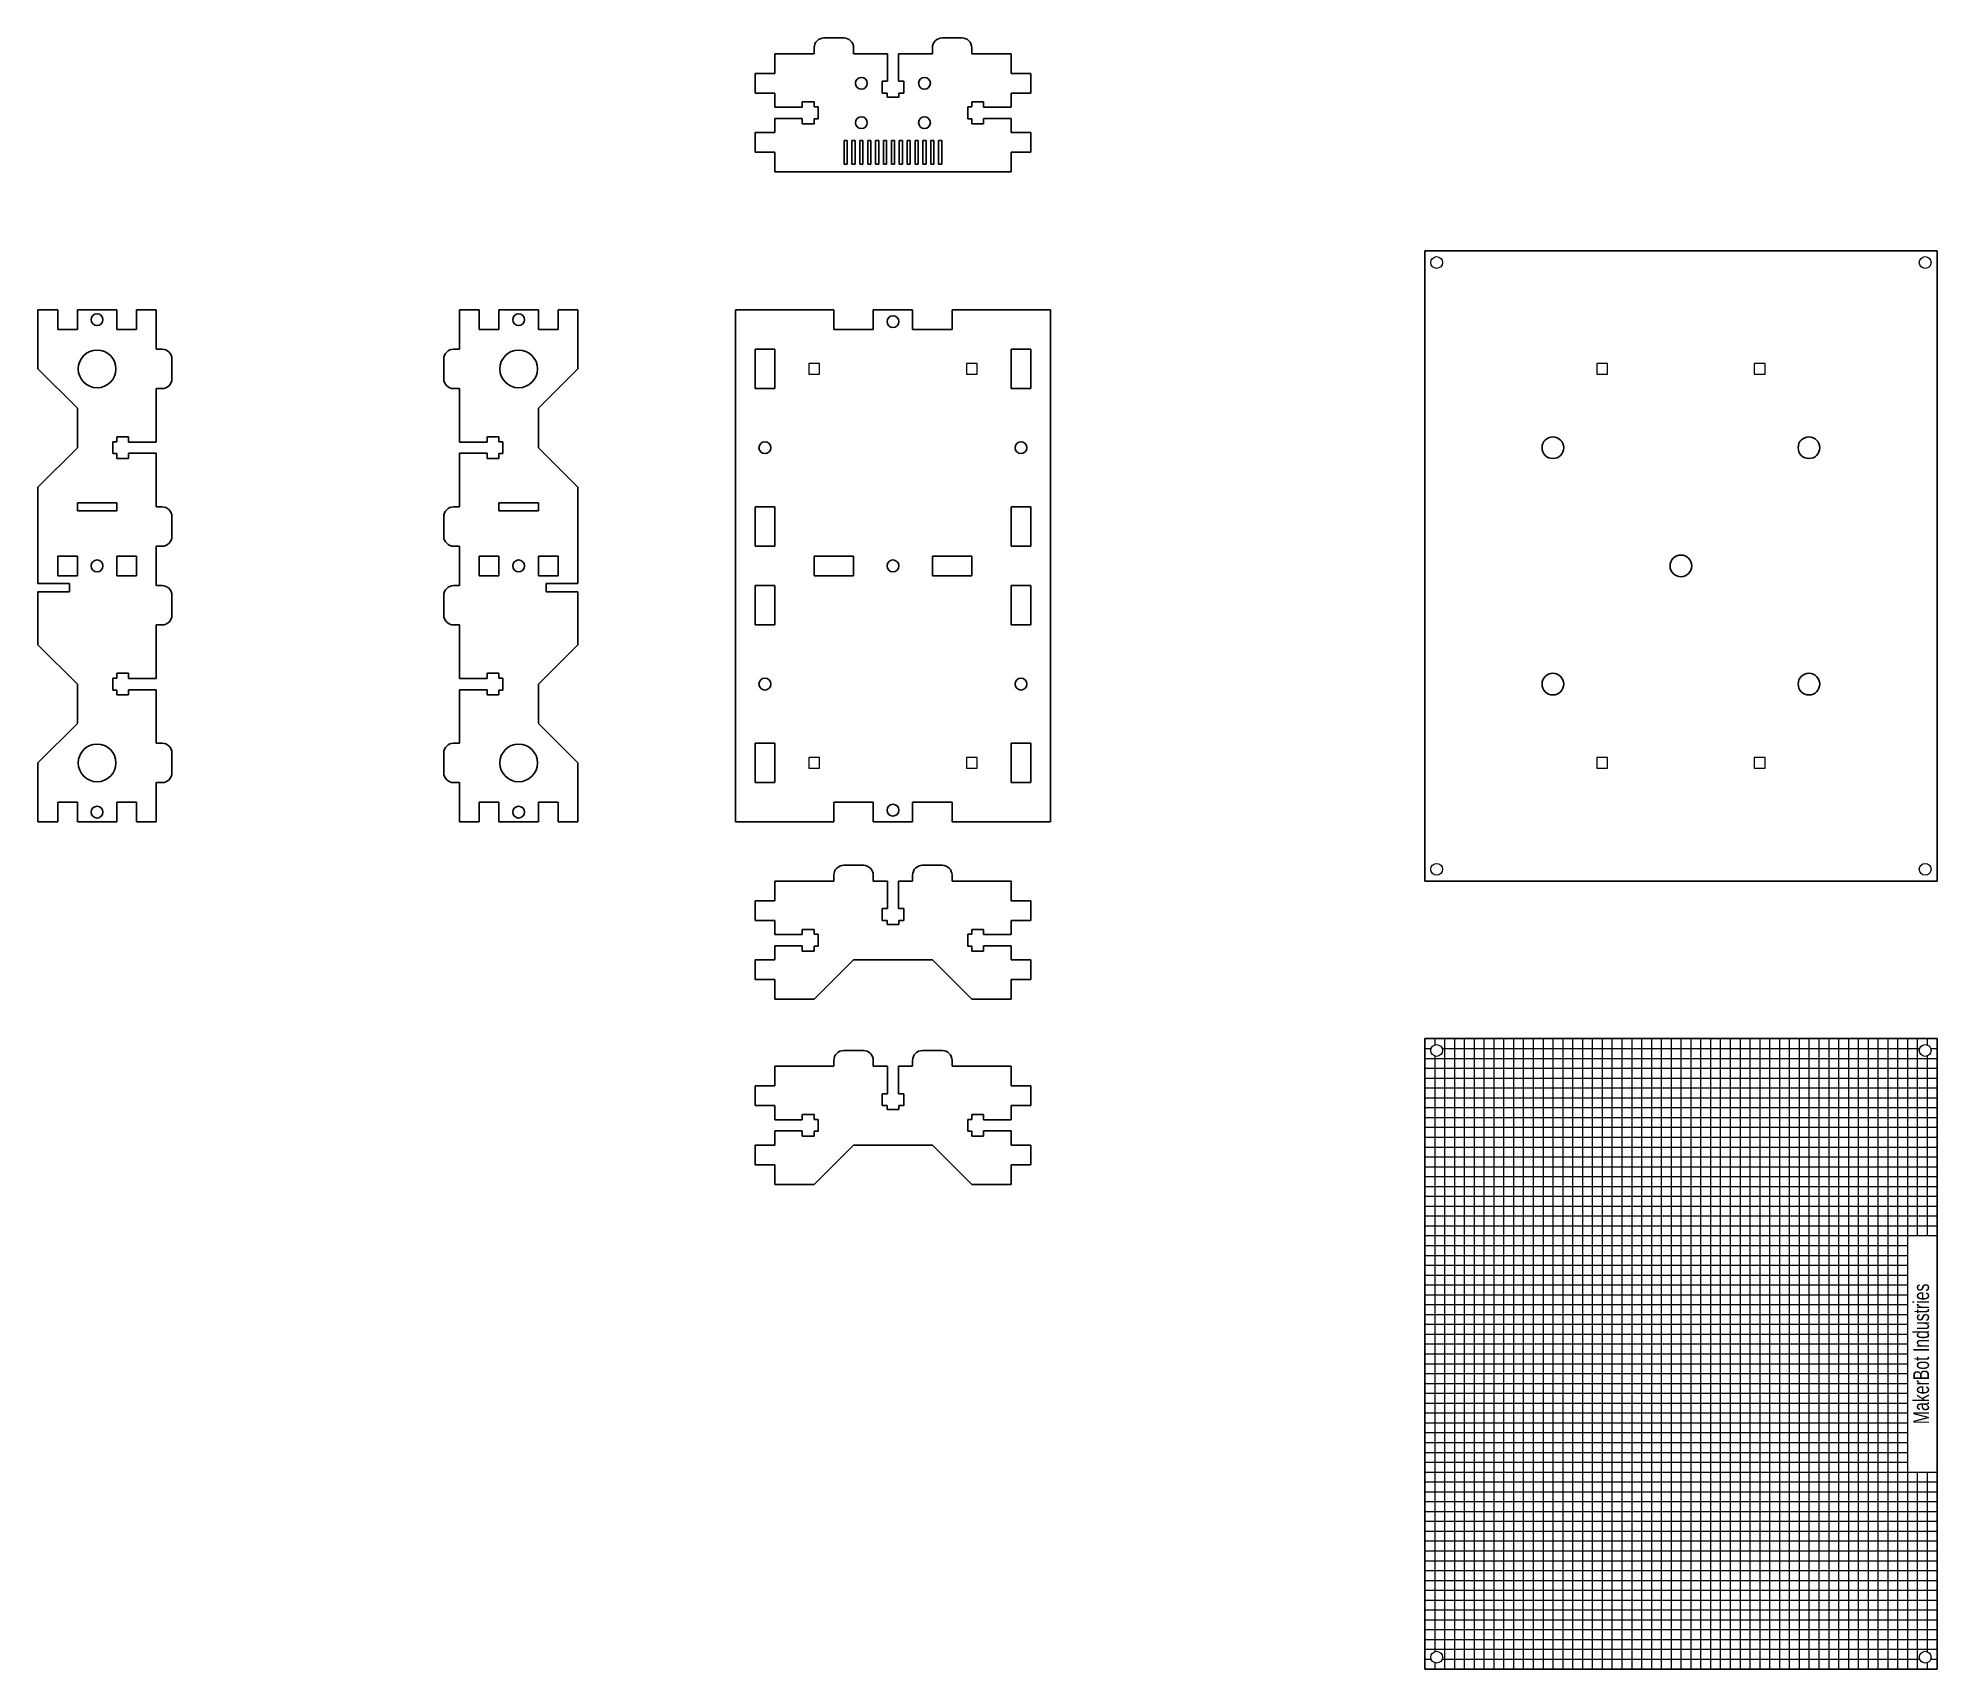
# Model space of a CAD drawing. Header units: millimetres. Extents: x -2490 to 995, y -1001 to 885.
# Drawn here: x -717 to -235, y -980 to -566 of the extents above; entities that cross this region are included whole.
import ezdxf

# ---------------------------------------------------------------- set-up
doc = ezdxf.new("R2010")
doc.units = ezdxf.units.MM
doc.layers.get('0').update_dxf_attribs({"linetype": 'CONTINUOUS', "lineweight": 25, "true_color": 0x000000})
doc.layers.add('cuts', color=7, linetype='CONTINUOUS', lineweight=0, true_color=0x000000)
doc.layers.add('Drawings', color=1, linetype='CONTINUOUS', lineweight=0, true_color=0xff0000)
doc.styles.get("Standard").update_dxf_attribs({"font": 'txt', "width": 0.75})

msp = doc.modelspace()

# ---------------------------------------------------------------- texts
at = {"layer": 'Drawings', "insert": (-239, -900), "char_height": 4, "width": 100, "attachment_point": 5, "rotation": 90}
msp.add_mtext('MakerBot\\~Industries', dxfattribs=at)

# ---------------------------------------------------------------- blocks, each defined once
blk = doc.blocks.new('slot')
for p, q in [((5, 5), (15, 5)), ((5, 5), (5, 0)), ((15, 0), (15, 5)), ((45, 5), (45, 0)), ((45, 5), (55, 5)), ((55, 0), (55, 5)), ((5, 0), (15, 0)), ((45, 0), (55, 0))]:
    blk.add_line(p, q)
blk.add_circle((30, 2.5), 1.5)
blk = doc.blocks.new('magnet_hole')
at = {"layer": 'cuts'}
for p, q in [((-1.37, 1.37), (-1.37, -1.37)), ((1.37, 1.37), (-1.37, 1.37)), ((1.37, -1.37), (1.37, 1.37)), ((-1.37, -1.37), (1.37, -1.37))]:
    blk.add_line(p, q, dxfattribs=at)

# ---------------------------------------------------------------- linework, layer by layer
for p, q in [((-520, -568.5), (-520, -570)), ((-512.5, -566), (-517.5, -566)), ((-510, -570), (-510, -568.5)), ((-490, -570), (-490, -568.5)), ((-487.5, -566), (-482.5, -566)), ((-480, -568.5), (-480, -570)), ((-530, -575), (-530, -570)), ((-530, -570), (-520, -570)), ((-510, -570), (-501.42, -570)), ((-501.42, -570), (-501.42, -577)), ((-498.6, -577), (-498.6, -570)), ((-498.6, -570), (-490, -570)), ((-480, -570), (-470, -570)), ((-470, -575), (-470, -570)), ((-535, -580), (-535, -575)), ((-535, -575), (-530, -575)), ((-502.75, -577), (-502.75, -580)), ((-501.42, -577), (-502.75, -577)), ((-497.25, -577), (-498.6, -577)), ((-497.25, -577), (-497.25, -580)), ((-465, -575), (-470, -575)), ((-465, -580), (-465, -575)), ((-530, -580), (-535, -580)), ((-530, -583.6), (-530, -580)), ((-523, -582.25), (-520, -582.25)), ((-523, -582.25), (-523, -583.6)), ((-520, -583.5), (-520, -582.25)), ((-502.75, -580), (-501.5, -580)), ((-501.5, -580), (-501.5, -581)), ((-501.5, -581), (-498.5, -581)), ((-498.5, -580), (-497.25, -580)), ((-498.5, -581), (-498.5, -580)), ((-477, -582.25), (-480, -582.25)), ((-480, -583.5), (-480, -582.25)), ((-477, -582.25), (-477, -583.6)), ((-470, -580), (-465, -580)), ((-470, -583.6), (-470, -580)), ((-523, -583.6), (-530, -583.6)), ((-530, -586.42), (-523, -586.42)), ((-530, -590), (-530, -586.42)), ((-523, -586.42), (-523, -587.75)), ((-523, -587.75), (-520, -587.75)), ((-519, -583.5), (-520, -583.5)), ((-520, -587.75), (-520, -586.5)), ((-520, -586.5), (-519, -586.5)), ((-519, -586.5), (-519, -583.5)), ((-481, -586.5), (-481, -583.5)), ((-481, -583.5), (-480, -583.5)), ((-480, -586.5), (-481, -586.5)), ((-480, -587.75), (-480, -586.5)), ((-477, -587.75), (-480, -587.75)), ((-477, -583.6), (-470, -583.6)), ((-470, -586.42), (-477, -586.42)), ((-477, -586.42), (-477, -587.75)), ((-470, -590), (-470, -586.42)), ((-530, -590), (-535, -590)), ((-535, -590), (-535, -595)), ((-512.4, -598), (-512.4, -592)), ((-512.4, -592), (-511.6, -592)), ((-511.6, -592), (-511.6, -598)), ((-510.4, -598), (-510.4, -592)), ((-510.4, -592), (-509.6, -592)), ((-509.6, -592), (-509.6, -598)), ((-508.4, -598), (-508.4, -592)), ((-508.4, -592), (-507.6, -592)), ((-507.6, -592), (-507.6, -598)), ((-506.4, -598), (-506.4, -592)), ((-506.4, -592), (-505.6, -592)), ((-505.6, -592), (-505.6, -598)), ((-504.4, -598), (-504.4, -592)), ((-504.4, -592), (-503.6, -592)), ((-503.6, -592), (-503.6, -598)), ((-502.4, -598), (-502.4, -592)), ((-502.4, -592), (-501.6, -592)), ((-501.6, -592), (-501.6, -598)), ((-500.4, -598), (-500.4, -592)), ((-500.4, -592), (-499.6, -592)), ((-499.6, -592), (-499.6, -598)), ((-498.4, -598), (-498.4, -592)), ((-498.4, -592), (-497.6, -592)), ((-497.6, -592), (-497.6, -598)), ((-496.4, -598), (-496.4, -592)), ((-496.4, -592), (-495.6, -592)), ((-495.6, -592), (-495.6, -598)), ((-494.4, -598), (-494.4, -592)), ((-494.4, -592), (-493.6, -592)), ((-493.6, -592), (-493.6, -598)), ((-492.4, -598), (-492.4, -592)), ((-492.4, -592), (-491.6, -592)), ((-491.6, -592), (-491.6, -598)), ((-490.4, -598), (-490.4, -592)), ((-490.4, -592), (-489.6, -592)), ((-489.6, -592), (-489.6, -598)), ((-488.4, -598), (-488.4, -592)), ((-488.4, -592), (-487.6, -592)), ((-487.6, -592), (-487.6, -598)), ((-470, -590), (-465, -590)), ((-465, -590), (-465, -595)), ((-535, -595), (-530, -595)), ((-530, -600), (-530, -595)), ((-465, -595), (-470, -595)), ((-470, -600), (-470, -595)), ((-470, -600), (-530, -600)), ((-511.6, -598), (-512.4, -598)), ((-509.6, -598), (-510.4, -598)), ((-507.6, -598), (-508.4, -598)), ((-505.6, -598), (-506.4, -598)), ((-503.6, -598), (-504.4, -598)), ((-501.6, -598), (-502.4, -598)), ((-499.6, -598), (-500.4, -598)), ((-497.6, -598), (-498.4, -598)), ((-495.6, -598), (-496.4, -598)), ((-493.6, -598), (-494.4, -598)), ((-491.6, -598), (-492.4, -598)), ((-489.6, -598), (-490.4, -598)), ((-487.6, -598), (-488.4, -598)), ((-365, -620), (-235, -620)), ((-365, -780), (-365, -620)), ((-235, -620), (-235, -780)), ((-717, -635), (-712, -635)), ((-717, -635), (-717, -650)), ((-712, -640), (-712, -635)), ((-707, -635), (-707, -640)), ((-707, -635), (-697, -635)), ((-697, -640), (-697, -635)), ((-692, -635), (-692, -640)), ((-692, -635), (-687, -635)), ((-687, -645), (-687, -635)), ((-687, -635), (-687, -635)), ((-610, -645), (-610, -635)), ((-610, -635), (-610, -635)), ((-605, -635), (-610, -635)), ((-605, -635), (-605, -640)), ((-600, -640), (-600, -635)), ((-590, -635), (-600, -635)), ((-590, -635), (-590, -640)), ((-585, -640), (-585, -635)), ((-580, -635), (-585, -635)), ((-580, -635), (-580, -650)), ((-540, -765), (-540, -635)), ((-515, -635), (-540, -635)), ((-515, -640), (-515, -635)), ((-505, -635), (-505, -640)), ((-495, -635), (-505, -635)), ((-495, -635), (-495, -640)), ((-485, -640), (-485, -635)), ((-460, -635), (-485, -635)), ((-460, -635), (-460, -765)), ((-707, -640), (-712, -640)), ((-692, -640), (-697, -640)), ((-605, -640), (-600, -640)), ((-590, -640), (-585, -640)), ((-505, -640), (-515, -640)), ((-495, -640), (-485, -640)), ((-685.5, -645), (-687, -645)), ((-611.5, -645), (-610, -645)), ((-707, -660), (-717, -650)), ((-683, -652.5), (-683, -647.5)), ((-614, -652.5), (-614, -647.5)), ((-590, -660), (-580, -650)), ((-687, -668.6), (-687, -655)), ((-687, -655), (-685.5, -655)), ((-610, -655), (-611.5, -655)), ((-610, -668.6), (-610, -655)), ((-707, -670), (-707, -660)), ((-590, -670), (-590, -660)), ((-698, -671.5), (-698, -668.5)), ((-698, -668.5), (-697, -668.5)), ((-694, -667.25), (-697, -667.25)), ((-697, -668.5), (-697, -667.25)), ((-694, -667.25), (-694, -668.6)), ((-694, -668.6), (-687, -668.6)), ((-603, -668.6), (-610, -668.6)), ((-603, -667.25), (-600, -667.25)), ((-603, -667.25), (-603, -668.6)), ((-600, -668.5), (-600, -667.25)), ((-599, -668.5), (-600, -668.5)), ((-599, -671.5), (-599, -668.5)), ((-717, -680), (-707, -670)), ((-697, -671.5), (-698, -671.5)), ((-697, -672.75), (-697, -671.5)), ((-694, -672.75), (-697, -672.75)), ((-687, -671.42), (-694, -671.42)), ((-694, -671.42), (-694, -672.75)), ((-687, -685), (-687, -671.42)), ((-610, -671.42), (-603, -671.42)), ((-610, -685), (-610, -671.42)), ((-603, -671.42), (-603, -672.75)), ((-603, -672.75), (-600, -672.75)), ((-600, -672.75), (-600, -671.5)), ((-600, -671.5), (-599, -671.5)), ((-580, -680), (-590, -670)), ((-717, -680), (-717, -704.5)), ((-707, -684), (-697, -684)), ((-707, -684), (-707, -686)), ((-697, -684), (-697, -686)), ((-590, -684), (-600, -684)), ((-600, -684), (-600, -686)), ((-590, -684), (-590, -686)), ((-580, -680), (-580, -704.5)), ((-697, -686), (-707, -686)), ((-685.5, -685), (-687, -685)), ((-683, -692.5), (-683, -687.5)), ((-614, -692.5), (-614, -687.5)), ((-611.5, -685), (-610, -685)), ((-600, -686), (-590, -686)), ((-712, -702.5), (-712, -697.5)), ((-712, -697.5), (-707, -697.5)), ((-707, -697.5), (-707, -702.5)), ((-697, -697.5), (-692, -697.5)), ((-697, -702.5), (-697, -697.5)), ((-692, -697.5), (-692, -702.5)), ((-687, -705), (-687, -695)), ((-687, -705), (-687, -695)), ((-687, -695), (-687, -695)), ((-687, -695), (-685.5, -695)), ((-610, -695), (-611.5, -695)), ((-610, -705), (-610, -695)), ((-610, -705), (-610, -695)), ((-610, -695), (-610, -695)), ((-600, -697.5), (-605, -697.5)), ((-605, -697.5), (-605, -702.5)), ((-600, -702.5), (-600, -697.5)), ((-590, -697.5), (-590, -702.5)), ((-585, -697.5), (-590, -697.5)), ((-585, -702.5), (-585, -697.5)), ((-520, -702.5), (-520, -697.5)), ((-520, -697.5), (-510, -697.5)), ((-510, -697.5), (-510, -702.5)), ((-490, -702.5), (-490, -697.5)), ((-490, -697.5), (-480, -697.5)), ((-480, -697.5), (-480, -702.5)), ((-707, -702.5), (-712, -702.5)), ((-692, -702.5), (-697, -702.5)), ((-605, -702.5), (-600, -702.5)), ((-590, -702.5), (-585, -702.5)), ((-510, -702.5), (-520, -702.5)), ((-480, -702.5), (-490, -702.5)), ((-717, -704.5), (-709, -704.5)), ((-709, -706.6), (-717, -706.6)), ((-717, -706.6), (-717, -720)), ((-709, -704.5), (-709, -706.6)), ((-685.5, -705), (-687, -705)), ((-683, -712.5), (-683, -707.5)), ((-614, -712.5), (-614, -707.5)), ((-611.5, -705), (-610, -705)), ((-580, -704.5), (-588, -704.5)), ((-588, -704.5), (-588, -706.6)), ((-588, -706.6), (-580, -706.6)), ((-580, -706.6), (-580, -720)), ((-687, -728.6), (-687, -715)), ((-687, -715), (-685.5, -715)), ((-610, -715), (-611.5, -715)), ((-610, -728.6), (-610, -715)), ((-707, -730), (-717, -720)), ((-590, -730), (-580, -720)), ((-694, -727.25), (-697, -727.25)), ((-697, -728.5), (-697, -727.25)), ((-694, -727.25), (-694, -728.6)), ((-603, -727.25), (-600, -727.25)), ((-603, -727.25), (-603, -728.6)), ((-600, -728.5), (-600, -727.25)), ((-707, -740), (-707, -730)), ((-698, -731.5), (-698, -728.5)), ((-698, -728.5), (-697, -728.5)), ((-697, -731.5), (-698, -731.5)), ((-697, -732.75), (-697, -731.5)), ((-694, -728.6), (-687, -728.6)), ((-687, -731.42), (-694, -731.42)), ((-694, -731.42), (-694, -732.75)), ((-687, -745), (-687, -731.42)), ((-603, -728.6), (-610, -728.6)), ((-610, -731.42), (-603, -731.42)), ((-610, -745), (-610, -731.42)), ((-603, -731.42), (-603, -732.75)), ((-599, -728.5), (-600, -728.5)), ((-600, -732.75), (-600, -731.5)), ((-600, -731.5), (-599, -731.5)), ((-599, -731.5), (-599, -728.5)), ((-590, -740), (-590, -730)), ((-694, -732.75), (-697, -732.75)), ((-603, -732.75), (-600, -732.75)), ((-717, -750), (-707, -740)), ((-580, -750), (-590, -740)), ((-685.5, -745), (-687, -745)), ((-611.5, -745), (-610, -745)), ((-717, -750), (-717, -765)), ((-683, -752.5), (-683, -747.5)), ((-614, -752.5), (-614, -747.5)), ((-580, -750), (-580, -765)), ((-687, -765), (-687, -755)), ((-687, -755), (-685.5, -755)), ((-610, -755), (-611.5, -755)), ((-610, -765), (-610, -755)), ((-707, -760), (-712, -760)), ((-712, -760), (-712, -765)), ((-707, -765), (-707, -760)), ((-692, -760), (-697, -760)), ((-697, -760), (-697, -765)), ((-692, -765), (-692, -760)), ((-605, -765), (-605, -760)), ((-605, -760), (-600, -760)), ((-600, -760), (-600, -765)), ((-590, -765), (-590, -760)), ((-590, -760), (-585, -760)), ((-585, -760), (-585, -765)), ((-505, -760), (-515, -760)), ((-515, -760), (-515, -765)), ((-505, -765), (-505, -760)), ((-495, -765), (-495, -760)), ((-495, -760), (-485, -760)), ((-485, -760), (-485, -765)), ((-717, -765), (-712, -765)), ((-707, -765), (-697, -765)), ((-692, -765), (-687, -765)), ((-605, -765), (-610, -765)), ((-590, -765), (-600, -765)), ((-580, -765), (-585, -765)), ((-515, -765), (-540, -765)), ((-495, -765), (-505, -765)), ((-460, -765), (-485, -765)), ((-507.5, -776), (-512.5, -776)), ((-492.5, -776), (-487.5, -776)), ((-530, -785), (-530, -780)), ((-530, -780), (-515, -780)), ((-515, -778.5), (-515, -780)), ((-505, -780), (-505, -778.5)), ((-505, -780), (-501.42, -780)), ((-501.42, -780), (-501.42, -787)), ((-498.6, -787), (-498.6, -780)), ((-498.6, -780), (-495, -780)), ((-495, -780), (-495, -778.5)), ((-485, -778.5), (-485, -780)), ((-485, -780), (-470, -780)), ((-470, -785), (-470, -780)), ((-235, -780), (-365, -780)), ((-535, -790), (-535, -785)), ((-535, -785), (-530, -785)), ((-465, -785), (-470, -785)), ((-465, -790), (-465, -785)), ((-530, -790), (-535, -790)), ((-530, -793.6), (-530, -790)), ((-502.75, -787), (-502.75, -790)), ((-501.42, -787), (-502.75, -787)), ((-502.75, -790), (-501.5, -790)), ((-501.5, -790), (-501.5, -791)), ((-497.25, -787), (-498.6, -787)), ((-498.5, -790), (-497.25, -790)), ((-498.5, -791), (-498.5, -790)), ((-497.25, -787), (-497.25, -790)), ((-470, -790), (-465, -790)), ((-470, -793.6), (-470, -790)), ((-523, -793.6), (-530, -793.6)), ((-523, -792.25), (-520, -792.25)), ((-523, -792.25), (-523, -793.6)), ((-520, -793.5), (-520, -792.25)), ((-519, -793.5), (-520, -793.5)), ((-519, -796.5), (-519, -793.5)), ((-501.5, -791), (-498.5, -791)), ((-481, -796.5), (-481, -793.5)), ((-481, -793.5), (-480, -793.5)), ((-477, -792.25), (-480, -792.25)), ((-480, -793.5), (-480, -792.25)), ((-477, -792.25), (-477, -793.6)), ((-477, -793.6), (-470, -793.6)), ((-535, -805), (-535, -800)), ((-535, -800), (-530, -800)), ((-530, -796.42), (-523, -796.42)), ((-530, -800), (-530, -796.42)), ((-523, -796.42), (-523, -797.75)), ((-523, -797.75), (-520, -797.75)), ((-520, -797.75), (-520, -796.5)), ((-520, -796.5), (-519, -796.5)), ((-520, -810), (-510, -800)), ((-510, -800), (-490, -800)), ((-490, -800), (-480, -810)), ((-480, -796.5), (-481, -796.5)), ((-480, -797.75), (-480, -796.5)), ((-477, -797.75), (-480, -797.75)), ((-470, -796.42), (-477, -796.42)), ((-477, -796.42), (-477, -797.75)), ((-470, -800), (-470, -796.42)), ((-465, -800), (-470, -800)), ((-465, -805), (-465, -800)), ((-530, -805), (-535, -805)), ((-530, -810), (-530, -805)), ((-470, -805), (-465, -805)), ((-470, -810), (-470, -805)), ((-520, -810), (-530, -810)), ((-470, -810), (-480, -810)), ((-507.5, -823), (-512.5, -823)), ((-492.5, -823), (-487.5, -823)), ((-365, -820), (-235, -820)), ((-365, -980), (-365, -820)), ((-235, -820), (-235, -980)), ((-530, -832), (-530, -827)), ((-515, -827), (-530, -827)), ((-515, -825.5), (-515, -827)), ((-505, -827), (-505, -825.5)), ((-501.4, -827), (-505, -827)), ((-501.4, -834), (-501.4, -827)), ((-498.58, -827), (-498.58, -834)), ((-495, -827), (-498.58, -827)), ((-495, -827), (-495, -825.5)), ((-485, -825.5), (-485, -827)), ((-470, -827), (-485, -827)), ((-470, -832), (-470, -827)), ((-535, -837), (-535, -832)), ((-535, -832), (-530, -832)), ((-465, -832), (-470, -832)), ((-465, -837), (-465, -832)), ((-530, -837), (-535, -837)), ((-530, -840.6), (-530, -837)), ((-502.75, -834), (-502.75, -837)), ((-502.75, -834), (-501.4, -834)), ((-501.5, -837), (-502.75, -837)), ((-501.5, -838), (-501.5, -837)), ((-498.5, -838), (-501.5, -838)), ((-498.58, -834), (-497.25, -834)), ((-497.25, -837), (-498.5, -837)), ((-498.5, -837), (-498.5, -838)), ((-497.25, -834), (-497.25, -837)), ((-470, -837), (-465, -837)), ((-470, -840.6), (-470, -837)), ((-523, -840.6), (-530, -840.6)), ((-530, -843.42), (-523, -843.42)), ((-530, -847), (-530, -843.42)), ((-523, -839.25), (-520, -839.25)), ((-523, -839.25), (-523, -840.6)), ((-523, -843.42), (-523, -844.75)), ((-520, -840.5), (-520, -839.25)), ((-519, -840.5), (-520, -840.5)), ((-520, -844.75), (-520, -843.5)), ((-520, -843.5), (-519, -843.5)), ((-519, -843.5), (-519, -840.5)), ((-481, -843.5), (-481, -840.5)), ((-481, -840.5), (-480, -840.5)), ((-480, -843.5), (-481, -843.5)), ((-477, -839.25), (-480, -839.25)), ((-480, -840.5), (-480, -839.25)), ((-480, -844.75), (-480, -843.5)), ((-477, -839.25), (-477, -840.6)), ((-477, -840.6), (-470, -840.6)), ((-470, -843.42), (-477, -843.42)), ((-477, -843.42), (-477, -844.75)), ((-470, -847), (-470, -843.42)), ((-535, -852), (-535, -847)), ((-535, -847), (-530, -847)), ((-523, -844.75), (-520, -844.75)), ((-510, -847), (-520, -857)), ((-490, -847), (-510, -847)), ((-480, -857), (-490, -847)), ((-477, -844.75), (-480, -844.75)), ((-465, -847), (-470, -847)), ((-465, -852), (-465, -847)), ((-530, -852), (-535, -852)), ((-530, -857), (-530, -852)), ((-470, -852), (-465, -852)), ((-470, -857), (-470, -852)), ((-530, -857), (-520, -857)), ((-480, -857), (-470, -857)), ((-235, -980), (-365, -980))]:
    msp.add_line(p, q)
for centre, radius in [((-508, -577.5), 1.5), ((-492, -577.5), 1.5), ((-508, -587.5), 1.5), ((-492, -587.5), 1.5), ((-702, -637.5), 1.5), ((-595, -637.5), 1.5), ((-500, -638), 1.5), ((-702, -650), 4.78), ((-595, -650), 4.78), ((-332.5, -670), 2.75), ((-267.5, -670), 2.75), ((-702, -700), 1.5), ((-595, -700), 1.5), ((-500, -700), 1.5), ((-300, -700), 2.75), ((-332.5, -730), 2.75), ((-267.5, -730), 2.75), ((-702, -750), 4.78), ((-595, -750), 4.78), ((-702, -762.5), 1.5), ((-595, -762.5), 1.5), ((-500, -762), 1.5)]:
    msp.add_circle(centre, radius)
for centre, start, end in [((-517.5, -568.5), 90, 180), ((-512.5, -568.5), 0, 90), ((-487.5, -568.5), 90, 180), ((-482.5, -568.5), 0, 90), ((-685.5, -647.5), 360, 90), ((-611.5, -647.5), 90, 180), ((-685.5, -652.5), 270, 360), ((-611.5, -652.5), 180, 270), ((-685.5, -687.5), 360, 90), ((-611.5, -687.5), 90, 180), ((-685.5, -692.5), 270, 360), ((-611.5, -692.5), 180, 270), ((-685.5, -707.5), 360, 90), ((-611.5, -707.5), 90, 180), ((-685.5, -712.5), 270, 360), ((-611.5, -712.5), 180, 270), ((-685.5, -747.5), 360, 90), ((-611.5, -747.5), 90, 180), ((-685.5, -752.5), 270, 360), ((-611.5, -752.5), 180, 270), ((-512.5, -778.5), 90, 180), ((-507.5, -778.5), 0, 90), ((-492.5, -778.5), 90, 180), ((-487.5, -778.5), 0, 90), ((-512.5, -825.5), 90, 180), ((-507.5, -825.5), 360, 90), ((-492.5, -825.5), 90, 180), ((-487.5, -825.5), 360, 90)]:
    msp.add_arc(centre, 2.5, start, end)
at = {"layer": 'cuts'}
for centre in [(-362, -623), (-238, -623), (-362, -777), (-238, -777), (-362, -823), (-238, -823), (-362, -977), (-238, -977)]:
    msp.add_circle(centre, 1.5, dxfattribs=at)
at = {"layer": 'Drawings'}
for p, q in [((-365, -822.5), (-363.41, -822.5)), ((-362.5, -820), (-362.5, -821.59)), ((-360.59, -822.5), (-239.41, -822.5)), ((-360, -820), (-360, -980)), ((-357.5, -820), (-357.5, -980)), ((-355, -820), (-355, -980)), ((-352.5, -820), (-352.5, -980)), ((-350, -820), (-350, -980)), ((-347.5, -820), (-347.5, -980)), ((-345, -820), (-345, -980)), ((-342.5, -820), (-342.5, -980)), ((-340, -820), (-340, -980)), ((-337.5, -820), (-337.5, -980)), ((-335, -820), (-335, -980)), ((-332.5, -820), (-332.5, -980)), ((-330, -820), (-330, -980)), ((-327.5, -820), (-327.5, -980)), ((-325, -820), (-325, -980)), ((-322.5, -820), (-322.5, -980)), ((-320, -820), (-320, -980)), ((-317.5, -820), (-317.5, -980)), ((-315, -820), (-315, -980)), ((-315, -820), (-315, -980)), ((-312.5, -820), (-312.5, -980)), ((-310, -820), (-310, -980)), ((-307.5, -820), (-307.5, -980)), ((-305, -820), (-305, -980)), ((-302.5, -820), (-302.5, -980)), ((-300, -820), (-300, -980)), ((-297.5, -820), (-297.5, -980)), ((-295, -820), (-295, -980)), ((-292.5, -820), (-292.5, -980)), ((-290, -820), (-290, -980)), ((-287.5, -820), (-287.5, -980)), ((-285, -820), (-285, -980)), ((-282.5, -820), (-282.5, -980)), ((-280, -820), (-280, -980)), ((-277.5, -820), (-277.5, -980)), ((-275, -820), (-275, -980)), ((-272.5, -820), (-272.5, -980)), ((-270, -820), (-270, -980)), ((-267.5, -820), (-267.5, -980)), ((-265, -820), (-265, -980)), ((-262.5, -820), (-262.5, -980)), ((-260, -820), (-260, -980)), ((-257.5, -820), (-257.5, -980)), ((-255, -820), (-255, -980)), ((-252.5, -820), (-252.5, -980)), ((-250, -820), (-250, -980)), ((-247.5, -820), (-247.5, -980)), ((-245, -820), (-245, -980)), ((-242.5, -820), (-242.5, -980)), ((-240, -820), (-240, -870)), ((-237.5, -820), (-237.5, -821.59)), ((-236.59, -822.5), (-235, -822.5)), ((-365, -825), (-235, -825)), ((-365, -827.5), (-235, -827.5)), ((-362.5, -824.41), (-362.5, -975.59)), ((-237.5, -824.41), (-237.5, -870)), ((-365, -830), (-235, -830)), ((-365, -832.5), (-235, -832.5)), ((-365, -835), (-235, -835)), ((-365, -837.5), (-235, -837.5)), ((-365, -840), (-235, -840)), ((-365, -842.5), (-235, -842.5)), ((-365, -845), (-235, -845)), ((-365, -847.5), (-235, -847.5)), ((-365, -850), (-235, -850)), ((-365, -852.5), (-235, -852.5)), ((-365, -855), (-235, -855)), ((-365, -857.5), (-235, -857.5)), ((-365, -860), (-235, -860)), ((-365, -862.5), (-235, -862.5)), ((-365, -865), (-235, -865)), ((-365, -867.5), (-235, -867.5)), ((-365, -870), (-235, -870)), ((-365, -872.5), (-242.5, -872.5)), ((-365, -875), (-242.5, -875)), ((-365, -877.5), (-242.5, -877.5)), ((-365, -880), (-242.5, -880)), ((-365, -882.5), (-242.5, -882.5)), ((-365, -885), (-242.5, -885)), ((-365, -887.5), (-242.5, -887.5)), ((-365, -890), (-242.5, -890)), ((-365, -892.5), (-242.5, -892.5)), ((-365, -895), (-242.5, -895)), ((-365, -897.5), (-242.5, -897.5)), ((-365, -900), (-242.5, -900)), ((-365, -900), (-242.5, -900)), ((-365, -902.5), (-242.5, -902.5)), ((-365, -905), (-242.5, -905)), ((-365, -907.5), (-242.5, -907.5)), ((-365, -910), (-242.5, -910)), ((-365, -912.5), (-242.5, -912.5)), ((-365, -915), (-242.5, -915)), ((-365, -917.5), (-242.5, -917.5)), ((-365, -920), (-242.5, -920)), ((-365, -922.5), (-242.5, -922.5)), ((-365, -925), (-242.5, -925)), ((-365, -927.5), (-242.5, -927.5)), ((-365, -930), (-235, -930)), ((-240, -930), (-240, -980)), ((-237.5, -930), (-237.5, -975.59)), ((-365, -932.5), (-235, -932.5)), ((-365, -935), (-235, -935)), ((-365, -937.5), (-235, -937.5)), ((-365, -940), (-235, -940)), ((-365, -942.5), (-235, -942.5)), ((-365, -945), (-235, -945)), ((-365, -947.5), (-235, -947.5)), ((-365, -950), (-235, -950)), ((-365, -952.5), (-235, -952.5)), ((-365, -955), (-235, -955)), ((-365, -957.5), (-235, -957.5)), ((-365, -960), (-235, -960)), ((-365, -962.5), (-235, -962.5)), ((-365, -965), (-235, -965)), ((-365, -967.5), (-235, -967.5)), ((-365, -970), (-235, -970)), ((-365, -972.5), (-235, -972.5)), ((-365, -975), (-235, -975)), ((-365, -977.5), (-363.41, -977.5)), ((-362.5, -978.41), (-362.5, -980)), ((-360.59, -977.5), (-239.41, -977.5)), ((-237.5, -978.41), (-237.5, -980)), ((-236.59, -977.5), (-235, -977.5))]:
    msp.add_line(p, q, dxfattribs=at)

# ---------------------------------------------------------------- block references
for name, p, rotation in [('slot', (-530, -700), 90), ('magnet_hole', (-520, -650), 180), ('magnet_hole', (-480, -650), 180), ('magnet_hole', (-320, -650), 180), ('magnet_hole', (-280, -650), 180), ('slot', (-530, -760), 90), ('magnet_hole', (-520, -750), 180), ('magnet_hole', (-480, -750), 180), ('magnet_hole', (-320, -750), 180), ('magnet_hole', (-280, -750), 180)]:
    msp.add_blockref(name, p, dxfattribs=dict(rotation=rotation))
at = {"yscale": -1, "rotation": 89.99999999999999}
for p in [(-470, -700), (-470, -760)]:
    msp.add_blockref('slot', p, dxfattribs=at)

msp.set_redraw_order([(e.dxf.handle, doc.entitydb.next_handle()) for e in msp.query("TEXT MTEXT ATTDEF DIMENSION ARC_DIMENSION")])  # texts and dimensions are drawn at this point

doc.saveas('drawing.dxf')
